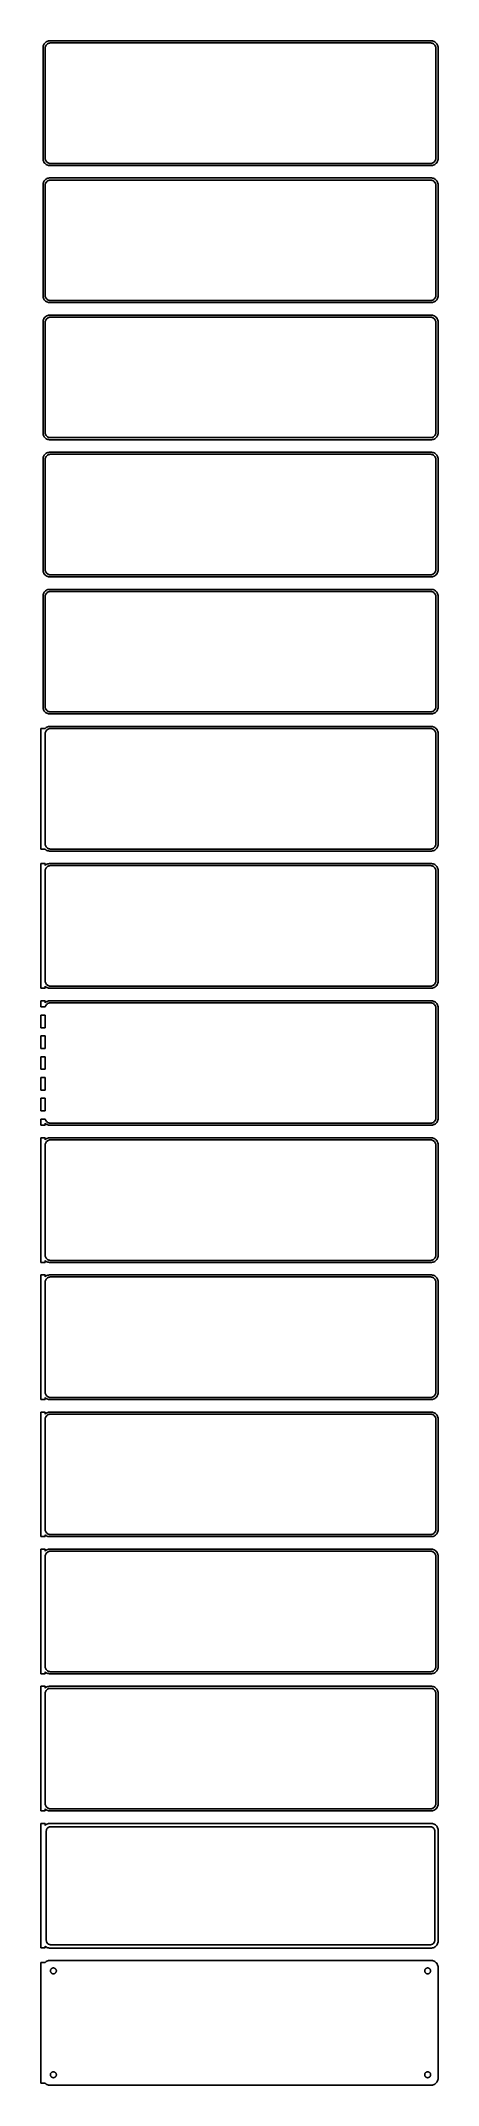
# Model space of a CAD drawing. Header units: metres. Extents: x -144 to 142, y 1440 to 2916.
import ezdxf

# ---------------------------------------------------------------- set-up
doc = ezdxf.new("R2010")
doc.units = ezdxf.units.M

msp = doc.modelspace()

# ---------------------------------------------------------------- linework, layer by layer
for p, q in [((-142.461, 2911.63), (-142.5, 2911)), ((-142.5, 2911), (-142.5, 2831)), ((-142.343, 2912.24), (-142.461, 2911.63)), ((-142.149, 2912.84), (-142.343, 2912.24)), ((-141.882, 2913.41), (-142.149, 2912.84)), ((-141.545, 2913.94), (-141.882, 2913.41)), ((-141.145, 2914.42), (-141.545, 2913.94)), ((-140.687, 2914.85), (-141.145, 2914.42)), ((-141, 2910.5), (-140.968, 2911)), ((-141, 2831.5), (-141, 2910.5)), ((-140.968, 2911), (-140.874, 2911.49)), ((-140.874, 2911.49), (-140.719, 2911.97)), ((-140.719, 2911.97), (-140.505, 2912.43)), ((-140.179, 2915.22), (-140.687, 2914.85)), ((-140.505, 2912.43), (-140.236, 2912.85)), ((-140.236, 2912.85), (-139.916, 2913.24)), ((-139.629, 2915.52), (-140.179, 2915.22)), ((-139.916, 2913.24), (-139.55, 2913.58)), ((-139.045, 2915.76), (-139.629, 2915.52)), ((-139.55, 2913.58), (-139.143, 2913.88)), ((-139.143, 2913.88), (-138.703, 2914.12)), ((-138.437, 2915.91), (-139.045, 2915.76)), ((-138.703, 2914.12), (-138.236, 2914.3)), ((-137.814, 2915.99), (-138.437, 2915.91)), ((-138.236, 2914.3), (-137.75, 2914.43)), ((137.814, 2915.99), (-137.814, 2915.99)), ((-137.75, 2914.43), (-137.251, 2914.49)), ((-137.251, 2914.49), (137.251, 2914.49)), ((137.251, 2914.49), (137.75, 2914.43)), ((137.75, 2914.43), (138.236, 2914.3)), ((138.437, 2915.91), (137.814, 2915.99)), ((138.236, 2914.3), (138.703, 2914.12)), ((139.045, 2915.76), (138.437, 2915.91)), ((138.703, 2914.12), (139.143, 2913.88)), ((139.629, 2915.52), (139.045, 2915.76)), ((139.143, 2913.88), (139.55, 2913.58)), ((139.55, 2913.58), (139.916, 2913.24)), ((140.179, 2915.22), (139.629, 2915.52)), ((139.916, 2913.24), (140.236, 2912.85)), ((140.687, 2914.85), (140.179, 2915.22)), ((140.236, 2912.85), (140.505, 2912.43)), ((140.505, 2912.43), (140.719, 2911.97)), ((141.145, 2914.42), (140.687, 2914.85)), ((140.719, 2911.97), (140.874, 2911.49)), ((140.874, 2911.49), (140.968, 2911)), ((140.968, 2911), (141, 2910.5)), ((141, 2910.5), (141, 2831.5)), ((141.545, 2913.94), (141.145, 2914.42)), ((141.882, 2913.41), (141.545, 2913.94)), ((142.149, 2912.84), (141.882, 2913.41)), ((142.343, 2912.24), (142.149, 2912.84)), ((142.461, 2911.63), (142.343, 2912.24)), ((142.5, 2911), (142.461, 2911.63)), ((142.5, 2831), (142.5, 2911)), ((-142.5, 2831), (-142.461, 2830.37)), ((-142.461, 2830.37), (-142.343, 2829.76)), ((-142.343, 2829.76), (-142.149, 2829.16)), ((-142.149, 2829.16), (-141.882, 2828.59)), ((-141.882, 2828.59), (-141.545, 2828.06)), ((-141.545, 2828.06), (-141.145, 2827.58)), ((-141.145, 2827.58), (-140.687, 2827.15)), ((-140.968, 2831), (-141, 2831.5)), ((-140.874, 2830.51), (-140.968, 2831)), ((-140.719, 2830.03), (-140.874, 2830.51)), ((-140.505, 2829.57), (-140.719, 2830.03)), ((-140.687, 2827.15), (-140.179, 2826.78)), ((-140.236, 2829.15), (-140.505, 2829.57)), ((-139.916, 2828.76), (-140.236, 2829.15)), ((-140.179, 2826.78), (-139.629, 2826.48)), ((-139.55, 2828.42), (-139.916, 2828.76)), ((-139.629, 2826.48), (-139.045, 2826.24)), ((-139.143, 2828.12), (-139.55, 2828.42)), ((-138.703, 2827.88), (-139.143, 2828.12)), ((-139.045, 2826.24), (-138.437, 2826.09)), ((-138.236, 2827.7), (-138.703, 2827.88)), ((-138.437, 2826.09), (-137.814, 2826.01)), ((-137.75, 2827.57), (-138.236, 2827.7)), ((-137.814, 2826.01), (137.814, 2826.01)), ((-137.251, 2827.51), (-137.75, 2827.57)), ((137.251, 2827.51), (-137.251, 2827.51)), ((137.75, 2827.57), (137.251, 2827.51)), ((138.236, 2827.7), (137.75, 2827.57)), ((137.814, 2826.01), (138.437, 2826.09)), ((138.703, 2827.88), (138.236, 2827.7)), ((138.437, 2826.09), (139.045, 2826.24)), ((139.143, 2828.12), (138.703, 2827.88)), ((139.045, 2826.24), (139.629, 2826.48)), ((139.55, 2828.42), (139.143, 2828.12)), ((139.916, 2828.76), (139.55, 2828.42)), ((139.629, 2826.48), (140.179, 2826.78)), ((140.236, 2829.15), (139.916, 2828.76)), ((140.179, 2826.78), (140.687, 2827.15)), ((140.505, 2829.57), (140.236, 2829.15)), ((140.719, 2830.03), (140.505, 2829.57)), ((140.687, 2827.15), (141.145, 2827.58)), ((140.874, 2830.51), (140.719, 2830.03)), ((140.968, 2831), (140.874, 2830.51)), ((141, 2831.5), (140.968, 2831)), ((141.145, 2827.58), (141.545, 2828.06)), ((141.545, 2828.06), (141.882, 2828.59)), ((141.882, 2828.59), (142.149, 2829.16)), ((142.149, 2829.16), (142.343, 2829.76)), ((142.343, 2829.76), (142.461, 2830.37)), ((142.461, 2830.37), (142.5, 2831)), ((-142.461, 2812.63), (-142.5, 2812)), ((-142.5, 2812), (-142.5, 2732)), ((-142.343, 2813.24), (-142.461, 2812.63)), ((-142.149, 2813.84), (-142.343, 2813.24)), ((-141.882, 2814.41), (-142.149, 2813.84)), ((-141.545, 2814.94), (-141.882, 2814.41)), ((-141.145, 2815.42), (-141.545, 2814.94)), ((-140.687, 2815.85), (-141.145, 2815.42)), ((-141, 2811.5), (-140.968, 2812)), ((-141, 2732.5), (-141, 2811.5)), ((-140.968, 2812), (-140.874, 2812.49)), ((-140.874, 2812.49), (-140.719, 2812.97)), ((-140.719, 2812.97), (-140.505, 2813.43)), ((-140.179, 2816.22), (-140.687, 2815.85)), ((-140.505, 2813.43), (-140.236, 2813.85)), ((-140.236, 2813.85), (-139.916, 2814.24)), ((-139.629, 2816.52), (-140.179, 2816.22)), ((-139.916, 2814.24), (-139.55, 2814.58)), ((-139.045, 2816.76), (-139.629, 2816.52)), ((-139.55, 2814.58), (-139.143, 2814.88)), ((-139.143, 2814.88), (-138.703, 2815.12)), ((-138.437, 2816.91), (-139.045, 2816.76)), ((-138.703, 2815.12), (-138.236, 2815.3)), ((-137.814, 2816.99), (-138.437, 2816.91)), ((-138.236, 2815.3), (-137.75, 2815.43)), ((137.814, 2816.99), (-137.814, 2816.99)), ((-137.75, 2815.43), (-137.251, 2815.49)), ((-137.251, 2815.49), (137.251, 2815.49)), ((137.251, 2815.49), (137.75, 2815.43)), ((137.75, 2815.43), (138.236, 2815.3)), ((138.437, 2816.91), (137.814, 2816.99)), ((138.236, 2815.3), (138.703, 2815.12)), ((139.045, 2816.76), (138.437, 2816.91)), ((138.703, 2815.12), (139.143, 2814.88)), ((139.629, 2816.52), (139.045, 2816.76)), ((139.143, 2814.88), (139.55, 2814.58)), ((139.55, 2814.58), (139.916, 2814.24)), ((140.179, 2816.22), (139.629, 2816.52)), ((139.916, 2814.24), (140.236, 2813.85)), ((140.687, 2815.85), (140.179, 2816.22)), ((140.236, 2813.85), (140.505, 2813.43)), ((140.505, 2813.43), (140.719, 2812.97)), ((141.145, 2815.42), (140.687, 2815.85)), ((140.719, 2812.97), (140.874, 2812.49)), ((140.874, 2812.49), (140.968, 2812)), ((140.968, 2812), (141, 2811.5)), ((141, 2811.5), (141, 2732.5)), ((141.545, 2814.94), (141.145, 2815.42)), ((141.882, 2814.41), (141.545, 2814.94)), ((142.149, 2813.84), (141.882, 2814.41)), ((142.343, 2813.24), (142.149, 2813.84)), ((142.461, 2812.63), (142.343, 2813.24)), ((142.5, 2812), (142.461, 2812.63)), ((142.5, 2732), (142.5, 2812)), ((-142.5, 2732), (-142.461, 2731.37)), ((-142.461, 2731.37), (-142.343, 2730.76)), ((-142.343, 2730.76), (-142.149, 2730.16)), ((-140.968, 2732), (-141, 2732.5)), ((-140.874, 2731.51), (-140.968, 2732)), ((-140.719, 2731.03), (-140.874, 2731.51)), ((-140.505, 2730.57), (-140.719, 2731.03)), ((-140.236, 2730.15), (-140.505, 2730.57)), ((140.505, 2730.57), (140.236, 2730.15)), ((140.719, 2731.03), (140.505, 2730.57)), ((140.874, 2731.51), (140.719, 2731.03)), ((140.968, 2732), (140.874, 2731.51)), ((141, 2732.5), (140.968, 2732)), ((142.149, 2730.16), (142.343, 2730.76)), ((142.343, 2730.76), (142.461, 2731.37)), ((142.461, 2731.37), (142.5, 2732)), ((-142.149, 2730.16), (-141.882, 2729.59)), ((-141.882, 2729.59), (-141.545, 2729.06)), ((-141.545, 2715.94), (-141.882, 2715.41)), ((-141.545, 2729.06), (-141.145, 2728.58)), ((-141.145, 2716.42), (-141.545, 2715.94)), ((-141.145, 2728.58), (-140.687, 2728.15)), ((-140.687, 2716.85), (-141.145, 2716.42)), ((-140.687, 2728.15), (-140.179, 2727.78)), ((-140.179, 2717.22), (-140.687, 2716.85)), ((-139.916, 2729.76), (-140.236, 2730.15)), ((-140.179, 2727.78), (-139.629, 2727.48)), ((-139.629, 2717.52), (-140.179, 2717.22)), ((-139.55, 2729.42), (-139.916, 2729.76)), ((-139.629, 2727.48), (-139.045, 2727.24)), ((-139.045, 2717.76), (-139.629, 2717.52)), ((-139.143, 2729.12), (-139.55, 2729.42)), ((-139.55, 2715.58), (-139.143, 2715.88)), ((-138.703, 2728.88), (-139.143, 2729.12)), ((-139.143, 2715.88), (-138.703, 2716.12)), ((-139.045, 2727.24), (-138.437, 2727.09)), ((-138.437, 2717.91), (-139.045, 2717.76)), ((-138.236, 2728.7), (-138.703, 2728.88)), ((-138.703, 2716.12), (-138.236, 2716.3)), ((-138.437, 2727.09), (-137.814, 2727.01)), ((-137.814, 2717.99), (-138.437, 2717.91)), ((-137.75, 2728.57), (-138.236, 2728.7)), ((-138.236, 2716.3), (-137.75, 2716.43)), ((-137.814, 2727.01), (137.814, 2727.01)), ((137.814, 2717.99), (-137.814, 2717.99)), ((-137.251, 2728.51), (-137.75, 2728.57)), ((-137.75, 2716.43), (-137.251, 2716.49)), ((137.251, 2728.51), (-137.251, 2728.51)), ((-137.251, 2716.49), (137.251, 2716.49)), ((137.75, 2728.57), (137.251, 2728.51)), ((137.251, 2716.49), (137.75, 2716.43)), ((138.236, 2728.7), (137.75, 2728.57)), ((137.75, 2716.43), (138.236, 2716.3)), ((137.814, 2727.01), (138.437, 2727.09)), ((138.437, 2717.91), (137.814, 2717.99)), ((138.703, 2728.88), (138.236, 2728.7)), ((138.236, 2716.3), (138.703, 2716.12)), ((138.437, 2727.09), (139.045, 2727.24)), ((139.045, 2717.76), (138.437, 2717.91)), ((139.143, 2729.12), (138.703, 2728.88)), ((138.703, 2716.12), (139.143, 2715.88)), ((139.045, 2727.24), (139.629, 2727.48)), ((139.629, 2717.52), (139.045, 2717.76)), ((139.55, 2729.42), (139.143, 2729.12)), ((139.143, 2715.88), (139.55, 2715.58)), ((139.916, 2729.76), (139.55, 2729.42)), ((139.629, 2727.48), (140.179, 2727.78)), ((140.179, 2717.22), (139.629, 2717.52)), ((140.236, 2730.15), (139.916, 2729.76)), ((140.179, 2727.78), (140.687, 2728.15)), ((140.687, 2716.85), (140.179, 2717.22)), ((140.687, 2728.15), (141.145, 2728.58)), ((141.145, 2716.42), (140.687, 2716.85)), ((141.145, 2728.58), (141.545, 2729.06)), ((141.545, 2715.94), (141.145, 2716.42)), ((141.545, 2729.06), (141.882, 2729.59)), ((141.882, 2715.41), (141.545, 2715.94)), ((141.882, 2729.59), (142.149, 2730.16)), ((-142.461, 2713.63), (-142.5, 2713)), ((-142.5, 2713), (-142.5, 2633)), ((-142.343, 2714.24), (-142.461, 2713.63)), ((-142.149, 2714.84), (-142.343, 2714.24)), ((-141.882, 2715.41), (-142.149, 2714.84)), ((-141, 2712.5), (-140.968, 2713)), ((-141, 2633.5), (-141, 2712.5)), ((-140.968, 2713), (-140.874, 2713.49)), ((-140.874, 2713.49), (-140.719, 2713.97)), ((-140.719, 2713.97), (-140.505, 2714.43)), ((-140.505, 2714.43), (-140.236, 2714.85)), ((-140.236, 2714.85), (-139.916, 2715.24)), ((-139.916, 2715.24), (-139.55, 2715.58)), ((139.55, 2715.58), (139.916, 2715.24)), ((139.916, 2715.24), (140.236, 2714.85)), ((140.236, 2714.85), (140.505, 2714.43)), ((140.505, 2714.43), (140.719, 2713.97)), ((140.719, 2713.97), (140.874, 2713.49)), ((140.874, 2713.49), (140.968, 2713)), ((140.968, 2713), (141, 2712.5)), ((141, 2712.5), (141, 2633.5)), ((142.149, 2714.84), (141.882, 2715.41)), ((142.343, 2714.24), (142.149, 2714.84)), ((142.461, 2713.63), (142.343, 2714.24)), ((142.5, 2713), (142.461, 2713.63)), ((142.5, 2633), (142.5, 2713)), ((-142.5, 2633), (-142.461, 2632.37)), ((-142.461, 2632.37), (-142.343, 2631.76)), ((-142.343, 2631.76), (-142.149, 2631.16)), ((-142.149, 2631.16), (-141.882, 2630.59)), ((-141.882, 2630.59), (-141.545, 2630.06)), ((-141.545, 2630.06), (-141.145, 2629.58)), ((-141.145, 2629.58), (-140.687, 2629.15)), ((-140.968, 2633), (-141, 2633.5)), ((-140.874, 2632.51), (-140.968, 2633)), ((-140.719, 2632.03), (-140.874, 2632.51)), ((-140.505, 2631.57), (-140.719, 2632.03)), ((-140.687, 2629.15), (-140.179, 2628.78)), ((-140.236, 2631.15), (-140.505, 2631.57)), ((-139.916, 2630.76), (-140.236, 2631.15)), ((-140.179, 2628.78), (-139.629, 2628.48)), ((-139.55, 2630.42), (-139.916, 2630.76)), ((-139.629, 2628.48), (-139.045, 2628.24)), ((-139.143, 2630.12), (-139.55, 2630.42)), ((-138.703, 2629.88), (-139.143, 2630.12)), ((-139.045, 2628.24), (-138.437, 2628.09)), ((-138.236, 2629.7), (-138.703, 2629.88)), ((-138.437, 2628.09), (-137.814, 2628.01)), ((-137.75, 2629.57), (-138.236, 2629.7)), ((-137.814, 2628.01), (137.814, 2628.01)), ((-137.251, 2629.51), (-137.75, 2629.57)), ((137.251, 2629.51), (-137.251, 2629.51)), ((137.75, 2629.57), (137.251, 2629.51)), ((138.236, 2629.7), (137.75, 2629.57)), ((137.814, 2628.01), (138.437, 2628.09)), ((138.703, 2629.88), (138.236, 2629.7)), ((138.437, 2628.09), (139.045, 2628.24)), ((139.143, 2630.12), (138.703, 2629.88)), ((139.045, 2628.24), (139.629, 2628.48)), ((139.55, 2630.42), (139.143, 2630.12)), ((139.916, 2630.76), (139.55, 2630.42)), ((139.629, 2628.48), (140.179, 2628.78)), ((140.236, 2631.15), (139.916, 2630.76)), ((140.179, 2628.78), (140.687, 2629.15)), ((140.505, 2631.57), (140.236, 2631.15)), ((140.719, 2632.03), (140.505, 2631.57)), ((140.687, 2629.15), (141.145, 2629.58)), ((140.874, 2632.51), (140.719, 2632.03)), ((140.968, 2633), (140.874, 2632.51)), ((141, 2633.5), (140.968, 2633)), ((141.145, 2629.58), (141.545, 2630.06)), ((141.545, 2630.06), (141.882, 2630.59)), ((141.882, 2630.59), (142.149, 2631.16)), ((142.149, 2631.16), (142.343, 2631.76)), ((142.343, 2631.76), (142.461, 2632.37)), ((142.461, 2632.37), (142.5, 2633)), ((-142.461, 2614.63), (-142.5, 2614)), ((-142.5, 2614), (-142.5, 2534)), ((-142.343, 2615.24), (-142.461, 2614.63)), ((-142.149, 2615.84), (-142.343, 2615.24)), ((-141.882, 2616.41), (-142.149, 2615.84)), ((-141.545, 2616.94), (-141.882, 2616.41)), ((-141.145, 2617.42), (-141.545, 2616.94)), ((-140.687, 2617.85), (-141.145, 2617.42)), ((-141, 2613.5), (-140.968, 2614)), ((-141, 2534.5), (-141, 2613.5)), ((-140.968, 2614), (-140.874, 2614.49)), ((-140.874, 2614.49), (-140.719, 2614.97)), ((-140.719, 2614.97), (-140.505, 2615.43)), ((-140.179, 2618.22), (-140.687, 2617.85)), ((-140.505, 2615.43), (-140.236, 2615.85)), ((-140.236, 2615.85), (-139.916, 2616.24)), ((-139.629, 2618.52), (-140.179, 2618.22)), ((-139.916, 2616.24), (-139.55, 2616.58)), ((-139.045, 2618.76), (-139.629, 2618.52)), ((-139.55, 2616.58), (-139.143, 2616.88)), ((-139.143, 2616.88), (-138.703, 2617.12)), ((-138.437, 2618.91), (-139.045, 2618.76)), ((-138.703, 2617.12), (-138.236, 2617.3)), ((-137.814, 2618.99), (-138.437, 2618.91)), ((-138.236, 2617.3), (-137.75, 2617.43)), ((137.814, 2618.99), (-137.814, 2618.99)), ((-137.75, 2617.43), (-137.251, 2617.49)), ((-137.251, 2617.49), (137.251, 2617.49)), ((137.251, 2617.49), (137.75, 2617.43)), ((137.75, 2617.43), (138.236, 2617.3)), ((138.437, 2618.91), (137.814, 2618.99)), ((138.236, 2617.3), (138.703, 2617.12)), ((139.045, 2618.76), (138.437, 2618.91)), ((138.703, 2617.12), (139.143, 2616.88)), ((139.629, 2618.52), (139.045, 2618.76)), ((139.143, 2616.88), (139.55, 2616.58)), ((139.55, 2616.58), (139.916, 2616.24)), ((140.179, 2618.22), (139.629, 2618.52)), ((139.916, 2616.24), (140.236, 2615.85)), ((140.687, 2617.85), (140.179, 2618.22)), ((140.236, 2615.85), (140.505, 2615.43)), ((140.505, 2615.43), (140.719, 2614.97)), ((141.145, 2617.42), (140.687, 2617.85)), ((140.719, 2614.97), (140.874, 2614.49)), ((140.874, 2614.49), (140.968, 2614)), ((140.968, 2614), (141, 2613.5)), ((141, 2613.5), (141, 2534.5)), ((141.545, 2616.94), (141.145, 2617.42)), ((141.882, 2616.41), (141.545, 2616.94)), ((142.149, 2615.84), (141.882, 2616.41)), ((142.343, 2615.24), (142.149, 2615.84)), ((142.461, 2614.63), (142.343, 2615.24)), ((142.5, 2614), (142.461, 2614.63)), ((142.5, 2534), (142.5, 2614)), ((-142.5, 2534), (-142.461, 2533.37)), ((-142.461, 2533.37), (-142.343, 2532.76)), ((-142.343, 2532.76), (-142.149, 2532.16)), ((-142.149, 2532.16), (-141.882, 2531.59)), ((-141.882, 2531.59), (-141.545, 2531.06)), ((-141.545, 2531.06), (-141.145, 2530.58)), ((-141.145, 2530.58), (-140.687, 2530.15)), ((-140.968, 2534), (-141, 2534.5)), ((-140.874, 2533.51), (-140.968, 2534)), ((-140.719, 2533.03), (-140.874, 2533.51)), ((-140.505, 2532.57), (-140.719, 2533.03)), ((-140.687, 2530.15), (-140.179, 2529.78)), ((-140.236, 2532.15), (-140.505, 2532.57)), ((-139.916, 2531.76), (-140.236, 2532.15)), ((-140.179, 2529.78), (-139.629, 2529.48)), ((-139.55, 2531.42), (-139.916, 2531.76)), ((-139.629, 2529.48), (-139.045, 2529.24)), ((-139.143, 2531.12), (-139.55, 2531.42)), ((-138.703, 2530.88), (-139.143, 2531.12)), ((-139.045, 2529.24), (-138.437, 2529.09)), ((-138.236, 2530.7), (-138.703, 2530.88)), ((-138.437, 2529.09), (-137.814, 2529.01)), ((-137.75, 2530.57), (-138.236, 2530.7)), ((-137.814, 2529.01), (137.814, 2529.01)), ((-137.251, 2530.51), (-137.75, 2530.57)), ((137.251, 2530.51), (-137.251, 2530.51)), ((137.75, 2530.57), (137.251, 2530.51)), ((138.236, 2530.7), (137.75, 2530.57)), ((137.814, 2529.01), (138.437, 2529.09)), ((138.703, 2530.88), (138.236, 2530.7)), ((138.437, 2529.09), (139.045, 2529.24)), ((139.143, 2531.12), (138.703, 2530.88)), ((139.045, 2529.24), (139.629, 2529.48)), ((139.55, 2531.42), (139.143, 2531.12)), ((139.916, 2531.76), (139.55, 2531.42)), ((139.629, 2529.48), (140.179, 2529.78)), ((140.236, 2532.15), (139.916, 2531.76)), ((140.179, 2529.78), (140.687, 2530.15)), ((140.505, 2532.57), (140.236, 2532.15)), ((140.719, 2533.03), (140.505, 2532.57)), ((140.687, 2530.15), (141.145, 2530.58)), ((140.874, 2533.51), (140.719, 2533.03)), ((140.968, 2534), (140.874, 2533.51)), ((141, 2534.5), (140.968, 2534)), ((141.145, 2530.58), (141.545, 2531.06)), ((141.545, 2531.06), (141.882, 2531.59)), ((141.882, 2531.59), (142.149, 2532.16)), ((142.149, 2532.16), (142.343, 2532.76)), ((142.343, 2532.76), (142.461, 2533.37)), ((142.461, 2533.37), (142.5, 2534)), ((-142.461, 2515.63), (-142.5, 2515)), ((-142.5, 2515), (-142.5, 2435)), ((-142.343, 2516.24), (-142.461, 2515.63)), ((-142.149, 2516.84), (-142.343, 2516.24)), ((-141.882, 2517.41), (-142.149, 2516.84)), ((-141.545, 2517.94), (-141.882, 2517.41)), ((-141.145, 2518.42), (-141.545, 2517.94)), ((-140.687, 2518.85), (-141.145, 2518.42)), ((-141, 2514.5), (-140.968, 2515)), ((-141, 2435.5), (-141, 2514.5)), ((-140.968, 2515), (-140.874, 2515.49)), ((-140.874, 2515.49), (-140.719, 2515.97)), ((-140.719, 2515.97), (-140.505, 2516.43)), ((-140.179, 2519.22), (-140.687, 2518.85)), ((-140.505, 2516.43), (-140.236, 2516.85)), ((-140.236, 2516.85), (-139.916, 2517.24)), ((-139.629, 2519.52), (-140.179, 2519.22)), ((-139.916, 2517.24), (-139.55, 2517.58)), ((-139.045, 2519.76), (-139.629, 2519.52)), ((-139.55, 2517.58), (-139.143, 2517.88)), ((-139.143, 2517.88), (-138.703, 2518.12)), ((-138.437, 2519.91), (-139.045, 2519.76)), ((-138.703, 2518.12), (-138.236, 2518.3)), ((-137.814, 2519.99), (-138.437, 2519.91)), ((-138.236, 2518.3), (-137.75, 2518.43)), ((137.814, 2519.99), (-137.814, 2519.99)), ((-137.75, 2518.43), (-137.251, 2518.49)), ((-137.251, 2518.49), (137.251, 2518.49)), ((137.251, 2518.49), (137.75, 2518.43)), ((137.75, 2518.43), (138.236, 2518.3)), ((138.437, 2519.91), (137.814, 2519.99)), ((138.236, 2518.3), (138.703, 2518.12)), ((139.045, 2519.76), (138.437, 2519.91)), ((138.703, 2518.12), (139.143, 2517.88)), ((139.629, 2519.52), (139.045, 2519.76)), ((139.143, 2517.88), (139.55, 2517.58)), ((139.55, 2517.58), (139.916, 2517.24)), ((140.179, 2519.22), (139.629, 2519.52)), ((139.916, 2517.24), (140.236, 2516.85)), ((140.687, 2518.85), (140.179, 2519.22)), ((140.236, 2516.85), (140.505, 2516.43)), ((140.505, 2516.43), (140.719, 2515.97)), ((141.145, 2518.42), (140.687, 2518.85)), ((140.719, 2515.97), (140.874, 2515.49)), ((140.874, 2515.49), (140.968, 2515)), ((140.968, 2515), (141, 2514.5)), ((141, 2514.5), (141, 2435.5)), ((141.545, 2517.94), (141.145, 2518.42)), ((141.882, 2517.41), (141.545, 2517.94)), ((142.149, 2516.84), (141.882, 2517.41)), ((142.343, 2516.24), (142.149, 2516.84)), ((142.461, 2515.63), (142.343, 2516.24)), ((142.5, 2515), (142.461, 2515.63)), ((142.5, 2435), (142.5, 2515)), ((-140.968, 2435), (-141, 2435.5)), ((141, 2435.5), (140.968, 2435)), ((-142.5, 2435), (-142.461, 2434.37)), ((-142.461, 2434.37), (-142.343, 2433.76)), ((-142.343, 2433.76), (-142.149, 2433.16)), ((-142.149, 2433.16), (-141.882, 2432.59)), ((-141.882, 2432.59), (-141.545, 2432.06)), ((-141.545, 2432.06), (-141.145, 2431.58)), ((-141.145, 2431.58), (-140.687, 2431.15)), ((-140.874, 2434.51), (-140.968, 2435)), ((-140.719, 2434.03), (-140.874, 2434.51)), ((-140.505, 2433.57), (-140.719, 2434.03)), ((-140.687, 2431.15), (-140.179, 2430.78)), ((-140.236, 2433.15), (-140.505, 2433.57)), ((-139.916, 2432.76), (-140.236, 2433.15)), ((-140.179, 2430.78), (-139.629, 2430.48)), ((-139.55, 2432.42), (-139.916, 2432.76)), ((-139.629, 2430.48), (-139.045, 2430.24)), ((-139.045, 2420.76), (-139.629, 2420.52)), ((-139.143, 2432.12), (-139.55, 2432.42)), ((-138.703, 2431.88), (-139.143, 2432.12)), ((-139.045, 2430.24), (-138.437, 2430.09)), ((-138.437, 2420.91), (-139.045, 2420.76)), ((-138.236, 2431.7), (-138.703, 2431.88)), ((-138.437, 2430.09), (-137.814, 2430.01)), ((-137.814, 2420.99), (-138.437, 2420.91)), ((-137.75, 2431.57), (-138.236, 2431.7)), ((-137.814, 2430.01), (137.814, 2430.01)), ((137.814, 2420.99), (-137.814, 2420.99)), ((-137.251, 2431.51), (-137.75, 2431.57)), ((137.251, 2431.51), (-137.251, 2431.51)), ((137.75, 2431.57), (137.251, 2431.51)), ((138.236, 2431.7), (137.75, 2431.57)), ((137.814, 2430.01), (138.437, 2430.09)), ((138.437, 2420.91), (137.814, 2420.99)), ((138.703, 2431.88), (138.236, 2431.7)), ((138.437, 2430.09), (139.045, 2430.24)), ((139.045, 2420.76), (138.437, 2420.91)), ((139.143, 2432.12), (138.703, 2431.88)), ((139.045, 2430.24), (139.629, 2430.48)), ((139.629, 2420.52), (139.045, 2420.76)), ((139.55, 2432.42), (139.143, 2432.12)), ((139.916, 2432.76), (139.55, 2432.42)), ((139.629, 2430.48), (140.179, 2430.78)), ((140.236, 2433.15), (139.916, 2432.76)), ((140.179, 2430.78), (140.687, 2431.15)), ((140.505, 2433.57), (140.236, 2433.15)), ((140.719, 2434.03), (140.505, 2433.57)), ((140.687, 2431.15), (141.145, 2431.58)), ((140.874, 2434.51), (140.719, 2434.03)), ((140.968, 2435), (140.874, 2434.51)), ((141.145, 2431.58), (141.545, 2432.06)), ((141.545, 2432.06), (141.882, 2432.59)), ((141.882, 2432.59), (142.149, 2433.16)), ((142.149, 2433.16), (142.343, 2433.76)), ((142.343, 2433.76), (142.461, 2434.37)), ((142.461, 2434.37), (142.5, 2435)), ((-141, 2419.56), (-144, 2419.56)), ((-144, 2419.56), (-144, 2332.44)), ((-140.687, 2419.85), (-141, 2419.56)), ((-141, 2415.5), (-140.968, 2416)), ((-141, 2336.5), (-141, 2415.5)), ((-140.968, 2416), (-140.874, 2416.49)), ((-140.874, 2416.49), (-140.719, 2416.97)), ((-140.719, 2416.97), (-140.505, 2417.43)), ((-140.179, 2420.22), (-140.687, 2419.85)), ((-140.505, 2417.43), (-140.236, 2417.85)), ((-140.236, 2417.85), (-139.916, 2418.24)), ((-139.629, 2420.52), (-140.179, 2420.22)), ((-139.916, 2418.24), (-139.55, 2418.58)), ((-139.55, 2418.58), (-139.143, 2418.88)), ((-139.143, 2418.88), (-138.703, 2419.12)), ((-138.703, 2419.12), (-138.236, 2419.3)), ((-138.236, 2419.3), (-137.75, 2419.43)), ((-137.75, 2419.43), (-137.251, 2419.49)), ((-137.251, 2419.49), (137.251, 2419.49)), ((137.251, 2419.49), (137.75, 2419.43)), ((137.75, 2419.43), (138.236, 2419.3)), ((138.236, 2419.3), (138.703, 2419.12)), ((138.703, 2419.12), (139.143, 2418.88)), ((139.143, 2418.88), (139.55, 2418.58)), ((139.55, 2418.58), (139.916, 2418.24)), ((140.179, 2420.22), (139.629, 2420.52)), ((139.916, 2418.24), (140.236, 2417.85)), ((140.687, 2419.85), (140.179, 2420.22)), ((140.236, 2417.85), (140.505, 2417.43)), ((140.505, 2417.43), (140.719, 2416.97)), ((141.145, 2419.42), (140.687, 2419.85)), ((140.719, 2416.97), (140.874, 2416.49)), ((140.874, 2416.49), (140.968, 2416)), ((140.968, 2416), (141, 2415.5)), ((141, 2415.5), (141, 2336.5)), ((141.545, 2418.94), (141.145, 2419.42)), ((141.882, 2418.41), (141.545, 2418.94)), ((142.149, 2417.84), (141.882, 2418.41)), ((142.343, 2417.24), (142.149, 2417.84)), ((142.461, 2416.63), (142.343, 2417.24)), ((142.5, 2416), (142.461, 2416.63)), ((142.5, 2336), (142.5, 2416)), ((-144, 2332.44), (-141, 2332.44)), ((-140.968, 2336), (-141, 2336.5)), ((-141, 2332.44), (-140.687, 2332.15)), ((-140.874, 2335.51), (-140.968, 2336)), ((-140.719, 2335.03), (-140.874, 2335.51)), ((-140.505, 2334.57), (-140.719, 2335.03)), ((-140.687, 2332.15), (-140.179, 2331.78)), ((-140.236, 2334.15), (-140.505, 2334.57)), ((-139.916, 2333.76), (-140.236, 2334.15)), ((-139.55, 2333.42), (-139.916, 2333.76)), ((-139.143, 2333.12), (-139.55, 2333.42)), ((-138.703, 2332.88), (-139.143, 2333.12)), ((-138.236, 2332.7), (-138.703, 2332.88)), ((-137.75, 2332.57), (-138.236, 2332.7)), ((-137.251, 2332.51), (-137.75, 2332.57)), ((137.251, 2332.51), (-137.251, 2332.51)), ((137.75, 2332.57), (137.251, 2332.51)), ((138.236, 2332.7), (137.75, 2332.57)), ((138.703, 2332.88), (138.236, 2332.7)), ((139.143, 2333.12), (138.703, 2332.88)), ((139.55, 2333.42), (139.143, 2333.12)), ((139.916, 2333.76), (139.55, 2333.42)), ((140.236, 2334.15), (139.916, 2333.76)), ((140.179, 2331.78), (140.687, 2332.15)), ((140.505, 2334.57), (140.236, 2334.15)), ((140.719, 2335.03), (140.505, 2334.57)), ((140.687, 2332.15), (141.145, 2332.58)), ((140.874, 2335.51), (140.719, 2335.03)), ((140.968, 2336), (140.874, 2335.51)), ((141, 2336.5), (140.968, 2336)), ((141.145, 2332.58), (141.545, 2333.06)), ((141.545, 2333.06), (141.882, 2333.59)), ((141.882, 2333.59), (142.149, 2334.16)), ((142.149, 2334.16), (142.343, 2334.76)), ((142.343, 2334.76), (142.461, 2335.37)), ((142.461, 2335.37), (142.5, 2336)), ((-141, 2321.97), (-144, 2321.97)), ((-144, 2321.97), (-144, 2232.03)), ((-141, 2320.56), (-141, 2321.97)), ((-140.687, 2320.85), (-141, 2320.56)), ((-140.968, 2317), (-140.874, 2317.49)), ((-140.874, 2317.49), (-140.719, 2317.97)), ((-140.719, 2317.97), (-140.505, 2318.43)), ((-140.179, 2321.22), (-140.687, 2320.85)), ((-140.505, 2318.43), (-140.236, 2318.85)), ((-140.236, 2318.85), (-139.916, 2319.24)), ((-140.179, 2331.78), (-139.629, 2331.48)), ((-139.629, 2321.52), (-140.179, 2321.22)), ((-139.916, 2319.24), (-139.55, 2319.58)), ((-139.629, 2331.48), (-139.045, 2331.24)), ((-139.045, 2321.76), (-139.629, 2321.52)), ((-139.55, 2319.58), (-139.143, 2319.88)), ((-139.143, 2319.88), (-138.703, 2320.12)), ((-139.045, 2331.24), (-138.437, 2331.09)), ((-138.437, 2321.91), (-139.045, 2321.76)), ((-138.703, 2320.12), (-138.236, 2320.3)), ((-138.437, 2331.09), (-137.814, 2331.01)), ((-137.814, 2321.99), (-138.437, 2321.91)), ((-138.236, 2320.3), (-137.75, 2320.43)), ((-137.814, 2331.01), (137.814, 2331.01)), ((137.814, 2321.99), (-137.814, 2321.99)), ((-137.75, 2320.43), (-137.251, 2320.49)), ((-137.251, 2320.49), (137.251, 2320.49)), ((137.251, 2320.49), (137.75, 2320.43)), ((137.75, 2320.43), (138.236, 2320.3)), ((137.814, 2331.01), (138.437, 2331.09)), ((138.437, 2321.91), (137.814, 2321.99)), ((138.236, 2320.3), (138.703, 2320.12)), ((138.437, 2331.09), (139.045, 2331.24)), ((139.045, 2321.76), (138.437, 2321.91)), ((138.703, 2320.12), (139.143, 2319.88)), ((139.045, 2331.24), (139.629, 2331.48)), ((139.629, 2321.52), (139.045, 2321.76)), ((139.143, 2319.88), (139.55, 2319.58)), ((139.55, 2319.58), (139.916, 2319.24)), ((139.629, 2331.48), (140.179, 2331.78)), ((140.179, 2321.22), (139.629, 2321.52)), ((139.916, 2319.24), (140.236, 2318.85)), ((140.687, 2320.85), (140.179, 2321.22)), ((140.236, 2318.85), (140.505, 2318.43)), ((140.505, 2318.43), (140.719, 2317.97)), ((141.145, 2320.42), (140.687, 2320.85)), ((140.719, 2317.97), (140.874, 2317.49)), ((140.874, 2317.49), (140.968, 2317)), ((141.545, 2319.94), (141.145, 2320.42)), ((141.882, 2319.41), (141.545, 2319.94)), ((142.149, 2318.84), (141.882, 2319.41)), ((142.343, 2318.24), (142.149, 2318.84)), ((142.461, 2317.63), (142.343, 2318.24)), ((142.5, 2317), (142.461, 2317.63)), ((-141, 2316.5), (-140.968, 2317)), ((-141, 2237.5), (-141, 2316.5)), ((140.968, 2317), (141, 2316.5)), ((141, 2316.5), (141, 2237.5)), ((142.5, 2237), (142.5, 2317)), ((-144, 2232.03), (-141, 2232.03)), ((-140.968, 2237), (-141, 2237.5)), ((-141, 2232.03), (-141, 2233.44)), ((-141, 2233.44), (-140.687, 2233.15)), ((-140.874, 2236.51), (-140.968, 2237)), ((-140.719, 2236.03), (-140.874, 2236.51)), ((-140.505, 2235.57), (-140.719, 2236.03)), ((-140.687, 2233.15), (-140.179, 2232.78)), ((-140.236, 2235.15), (-140.505, 2235.57)), ((-139.916, 2234.76), (-140.236, 2235.15)), ((-140.179, 2232.78), (-139.629, 2232.48)), ((-139.55, 2234.42), (-139.916, 2234.76)), ((-139.629, 2232.48), (-139.045, 2232.24)), ((-139.143, 2234.12), (-139.55, 2234.42)), ((-138.703, 2233.88), (-139.143, 2234.12)), ((-139.045, 2232.24), (-138.437, 2232.09)), ((-138.236, 2233.7), (-138.703, 2233.88)), ((-138.437, 2232.09), (-137.814, 2232.01)), ((-137.75, 2233.57), (-138.236, 2233.7)), ((-137.814, 2232.01), (137.814, 2232.01)), ((-137.251, 2233.51), (-137.75, 2233.57)), ((137.251, 2233.51), (-137.251, 2233.51)), ((137.75, 2233.57), (137.251, 2233.51)), ((138.236, 2233.7), (137.75, 2233.57)), ((137.814, 2232.01), (138.437, 2232.09)), ((138.703, 2233.88), (138.236, 2233.7)), ((138.437, 2232.09), (139.045, 2232.24)), ((139.143, 2234.12), (138.703, 2233.88)), ((139.045, 2232.24), (139.629, 2232.48)), ((139.55, 2234.42), (139.143, 2234.12)), ((139.916, 2234.76), (139.55, 2234.42)), ((139.629, 2232.48), (140.179, 2232.78)), ((140.236, 2235.15), (139.916, 2234.76)), ((140.179, 2232.78), (140.687, 2233.15)), ((140.505, 2235.57), (140.236, 2235.15)), ((140.719, 2236.03), (140.505, 2235.57)), ((140.687, 2233.15), (141.145, 2233.58)), ((140.874, 2236.51), (140.719, 2236.03)), ((140.968, 2237), (140.874, 2236.51)), ((141, 2237.5), (140.968, 2237)), ((141.145, 2233.58), (141.545, 2234.06)), ((141.545, 2234.06), (141.882, 2234.59)), ((141.882, 2234.59), (142.149, 2235.16)), ((142.149, 2235.16), (142.343, 2235.76)), ((142.343, 2235.76), (142.461, 2236.37)), ((142.461, 2236.37), (142.5, 2237)), ((-141, 2222.99), (-144, 2222.99)), ((-144, 2222.99), (-144, 2218.49)), ((-144, 2218.49), (-140.874, 2218.49)), ((-141, 2221.56), (-141, 2222.99)), ((-140.687, 2221.85), (-141, 2221.56)), ((-140.874, 2218.49), (-140.719, 2218.97)), ((-140.874, 2218.49), (-140.874, 2218.49)), ((-140.719, 2218.97), (-140.505, 2219.43)), ((-140.179, 2222.22), (-140.687, 2221.85)), ((-140.505, 2219.43), (-140.236, 2219.85)), ((-140.236, 2219.85), (-139.916, 2220.24)), ((-139.629, 2222.52), (-140.179, 2222.22)), ((-139.916, 2220.24), (-139.55, 2220.58)), ((-139.045, 2222.76), (-139.629, 2222.52)), ((-139.55, 2220.58), (-139.143, 2220.88)), ((-139.143, 2220.88), (-138.703, 2221.12)), ((-138.437, 2222.91), (-139.045, 2222.76)), ((-138.703, 2221.12), (-138.236, 2221.3)), ((-137.814, 2222.99), (-138.437, 2222.91)), ((-138.236, 2221.3), (-137.75, 2221.43)), ((137.814, 2222.99), (-137.814, 2222.99)), ((-137.75, 2221.43), (-137.251, 2221.49)), ((-137.251, 2221.49), (137.251, 2221.49)), ((137.251, 2221.49), (137.75, 2221.43)), ((137.75, 2221.43), (138.236, 2221.3)), ((138.437, 2222.91), (137.814, 2222.99)), ((138.236, 2221.3), (138.703, 2221.12)), ((139.045, 2222.76), (138.437, 2222.91)), ((138.703, 2221.12), (139.143, 2220.88)), ((139.629, 2222.52), (139.045, 2222.76)), ((139.143, 2220.88), (139.55, 2220.58)), ((139.55, 2220.58), (139.916, 2220.24)), ((140.179, 2222.22), (139.629, 2222.52)), ((139.916, 2220.24), (140.236, 2219.85)), ((140.687, 2221.85), (140.179, 2222.22)), ((140.236, 2219.85), (140.505, 2219.43)), ((140.505, 2219.43), (140.719, 2218.97)), ((141.145, 2221.42), (140.687, 2221.85)), ((140.719, 2218.97), (140.874, 2218.49)), ((140.874, 2218.49), (140.968, 2218)), ((140.968, 2218), (141, 2217.5)), ((141, 2217.5), (141, 2138.5)), ((141.545, 2220.94), (141.145, 2221.42)), ((141.882, 2220.41), (141.545, 2220.94)), ((142.149, 2219.84), (141.882, 2220.41)), ((142.343, 2219.24), (142.149, 2219.84)), ((142.461, 2218.63), (142.343, 2219.24)), ((142.5, 2218), (142.461, 2218.63)), ((142.5, 2138), (142.5, 2218)), ((-141, 2212.51), (-144, 2212.51)), ((-144, 2212.51), (-144, 2203.49)), ((-144, 2203.49), (-141, 2203.49)), ((-141, 2203.49), (-141, 2212.51)), ((-141, 2197.51), (-144, 2197.51)), ((-144, 2197.51), (-144, 2188.49)), ((-144, 2188.49), (-141, 2188.49)), ((-141, 2188.49), (-141, 2197.51)), ((-141, 2182.51), (-144, 2182.51)), ((-144, 2182.51), (-144, 2173.49)), ((-144, 2173.49), (-141, 2173.49)), ((-141, 2173.49), (-141, 2182.51)), ((-141, 2167.51), (-144, 2167.51)), ((-144, 2167.51), (-144, 2158.49)), ((-144, 2158.49), (-141, 2158.49)), ((-141, 2158.49), (-141, 2167.51)), ((-141, 2152.51), (-144, 2152.51)), ((-144, 2152.51), (-144, 2143.49)), ((-144, 2143.49), (-141, 2143.49)), ((-141, 2143.49), (-141, 2152.51)), ((-140.874, 2137.51), (-144, 2137.51)), ((-144, 2137.51), (-144, 2133.01)), ((-144, 2133.01), (-141, 2133.01)), ((-141, 2134.44), (-140.687, 2134.15)), ((-141, 2133.01), (-141, 2134.44)), ((-140.719, 2137.03), (-140.874, 2137.51)), ((-140.874, 2137.51), (-140.874, 2137.51)), ((-140.505, 2136.57), (-140.719, 2137.03)), ((-140.687, 2134.15), (-140.179, 2133.78)), ((-140.236, 2136.15), (-140.505, 2136.57)), ((-139.916, 2135.76), (-140.236, 2136.15)), ((-140.179, 2133.78), (-139.629, 2133.48)), ((-139.55, 2135.42), (-139.916, 2135.76)), ((-139.629, 2133.48), (-139.045, 2133.24)), ((-139.143, 2135.12), (-139.55, 2135.42)), ((-138.703, 2134.88), (-139.143, 2135.12)), ((-139.045, 2133.24), (-138.437, 2133.09)), ((-138.236, 2134.7), (-138.703, 2134.88)), ((-138.437, 2133.09), (-137.814, 2133.01)), ((-137.75, 2134.57), (-138.236, 2134.7)), ((-137.814, 2133.01), (137.814, 2133.01)), ((-137.251, 2134.51), (-137.75, 2134.57)), ((137.251, 2134.51), (-137.251, 2134.51)), ((137.75, 2134.57), (137.251, 2134.51)), ((138.236, 2134.7), (137.75, 2134.57)), ((137.814, 2133.01), (138.437, 2133.09)), ((138.703, 2134.88), (138.236, 2134.7)), ((138.437, 2133.09), (139.045, 2133.24)), ((139.143, 2135.12), (138.703, 2134.88)), ((139.045, 2133.24), (139.629, 2133.48)), ((139.55, 2135.42), (139.143, 2135.12)), ((139.916, 2135.76), (139.55, 2135.42)), ((139.629, 2133.48), (140.179, 2133.78)), ((140.236, 2136.15), (139.916, 2135.76)), ((140.179, 2133.78), (140.687, 2134.15)), ((140.505, 2136.57), (140.236, 2136.15)), ((140.719, 2137.03), (140.505, 2136.57)), ((140.687, 2134.15), (141.145, 2134.58)), ((140.874, 2137.51), (140.719, 2137.03)), ((140.968, 2138), (140.874, 2137.51)), ((141, 2138.5), (140.968, 2138)), ((141.145, 2134.58), (141.545, 2135.06)), ((141.545, 2135.06), (141.882, 2135.59)), ((141.882, 2135.59), (142.149, 2136.16)), ((142.149, 2136.16), (142.343, 2136.76)), ((142.343, 2136.76), (142.461, 2137.37)), ((142.461, 2137.37), (142.5, 2138)), ((-141, 2123.99), (-144, 2123.99)), ((-144, 2123.99), (-144, 2034.01)), ((-141, 2122.56), (-141, 2123.99)), ((-140.687, 2122.85), (-141, 2122.56)), ((-141, 2118.5), (-140.968, 2119)), ((-141, 2039.5), (-141, 2118.5)), ((-140.968, 2119), (-140.874, 2119.49)), ((-140.874, 2119.49), (-140.719, 2119.97)), ((-140.719, 2119.97), (-140.505, 2120.43)), ((-140.179, 2123.22), (-140.687, 2122.85)), ((-140.505, 2120.43), (-140.236, 2120.85)), ((-140.236, 2120.85), (-139.916, 2121.24)), ((-139.629, 2123.52), (-140.179, 2123.22)), ((-139.916, 2121.24), (-139.55, 2121.58)), ((-139.045, 2123.76), (-139.629, 2123.52)), ((-139.55, 2121.58), (-139.143, 2121.88)), ((-139.143, 2121.88), (-138.703, 2122.12)), ((-138.437, 2123.91), (-139.045, 2123.76)), ((-138.703, 2122.12), (-138.236, 2122.3)), ((-137.814, 2123.99), (-138.437, 2123.91)), ((-138.236, 2122.3), (-137.75, 2122.43)), ((137.814, 2123.99), (-137.814, 2123.99)), ((-137.75, 2122.43), (-137.251, 2122.49)), ((-137.251, 2122.49), (137.251, 2122.49)), ((137.251, 2122.49), (137.75, 2122.43)), ((137.75, 2122.43), (138.236, 2122.3)), ((138.437, 2123.91), (137.814, 2123.99)), ((138.236, 2122.3), (138.703, 2122.12)), ((139.045, 2123.76), (138.437, 2123.91)), ((138.703, 2122.12), (139.143, 2121.88)), ((139.629, 2123.52), (139.045, 2123.76)), ((139.143, 2121.88), (139.55, 2121.58)), ((139.55, 2121.58), (139.916, 2121.24)), ((140.179, 2123.22), (139.629, 2123.52)), ((139.916, 2121.24), (140.236, 2120.85)), ((140.687, 2122.85), (140.179, 2123.22)), ((140.236, 2120.85), (140.505, 2120.43)), ((140.505, 2120.43), (140.719, 2119.97)), ((141.145, 2122.42), (140.687, 2122.85)), ((140.719, 2119.97), (140.874, 2119.49)), ((140.874, 2119.49), (140.968, 2119)), ((140.968, 2119), (141, 2118.5)), ((141, 2118.5), (141, 2039.5)), ((141.545, 2121.94), (141.145, 2122.42)), ((141.882, 2121.41), (141.545, 2121.94)), ((142.149, 2120.84), (141.882, 2121.41)), ((142.343, 2120.24), (142.149, 2120.84)), ((142.461, 2119.63), (142.343, 2120.24)), ((142.5, 2119), (142.461, 2119.63)), ((142.5, 2039), (142.5, 2119)), ((-140.968, 2039), (-141, 2039.5)), ((-140.874, 2038.51), (-140.968, 2039)), ((-140.719, 2038.03), (-140.874, 2038.51)), ((-140.505, 2037.57), (-140.719, 2038.03)), ((-140.236, 2037.15), (-140.505, 2037.57)), ((-139.916, 2036.76), (-140.236, 2037.15)), ((140.236, 2037.15), (139.916, 2036.76)), ((140.505, 2037.57), (140.236, 2037.15)), ((140.719, 2038.03), (140.505, 2037.57)), ((140.874, 2038.51), (140.719, 2038.03)), ((140.968, 2039), (140.874, 2038.51)), ((141, 2039.5), (140.968, 2039)), ((141.882, 2036.59), (142.149, 2037.16)), ((142.149, 2037.16), (142.343, 2037.76)), ((142.343, 2037.76), (142.461, 2038.37)), ((142.461, 2038.37), (142.5, 2039)), ((-144, 2034.01), (-141, 2034.01)), ((-141, 2024.99), (-144, 2024.99)), ((-144, 2024.99), (-144, 1935.01)), ((-141, 2035.44), (-140.687, 2035.15)), ((-141, 2034.01), (-141, 2035.44)), ((-141, 2023.56), (-141, 2024.99)), ((-140.687, 2023.85), (-141, 2023.56)), ((-140.687, 2035.15), (-140.179, 2034.78)), ((-140.179, 2024.22), (-140.687, 2023.85)), ((-140.236, 2021.85), (-139.916, 2022.24)), ((-140.179, 2034.78), (-139.629, 2034.48)), ((-139.629, 2024.52), (-140.179, 2024.22)), ((-139.55, 2036.42), (-139.916, 2036.76)), ((-139.916, 2022.24), (-139.55, 2022.58)), ((-139.629, 2034.48), (-139.045, 2034.24)), ((-139.045, 2024.76), (-139.629, 2024.52)), ((-139.143, 2036.12), (-139.55, 2036.42)), ((-139.55, 2022.58), (-139.143, 2022.88)), ((-138.703, 2035.88), (-139.143, 2036.12)), ((-139.143, 2022.88), (-138.703, 2023.12)), ((-139.045, 2034.24), (-138.437, 2034.09)), ((-138.437, 2024.91), (-139.045, 2024.76)), ((-138.236, 2035.7), (-138.703, 2035.88)), ((-138.703, 2023.12), (-138.236, 2023.3)), ((-138.437, 2034.09), (-137.814, 2034.01)), ((-137.814, 2024.99), (-138.437, 2024.91)), ((-137.75, 2035.57), (-138.236, 2035.7)), ((-138.236, 2023.3), (-137.75, 2023.43)), ((-137.814, 2034.01), (137.814, 2034.01)), ((137.814, 2024.99), (-137.814, 2024.99)), ((-137.251, 2035.51), (-137.75, 2035.57)), ((-137.75, 2023.43), (-137.251, 2023.49)), ((137.251, 2035.51), (-137.251, 2035.51)), ((-137.251, 2023.49), (137.251, 2023.49)), ((137.75, 2035.57), (137.251, 2035.51)), ((137.251, 2023.49), (137.75, 2023.43)), ((138.236, 2035.7), (137.75, 2035.57)), ((137.75, 2023.43), (138.236, 2023.3)), ((137.814, 2034.01), (138.437, 2034.09)), ((138.437, 2024.91), (137.814, 2024.99)), ((138.703, 2035.88), (138.236, 2035.7)), ((138.236, 2023.3), (138.703, 2023.12)), ((138.437, 2034.09), (139.045, 2034.24)), ((139.045, 2024.76), (138.437, 2024.91)), ((139.143, 2036.12), (138.703, 2035.88)), ((138.703, 2023.12), (139.143, 2022.88)), ((139.045, 2034.24), (139.629, 2034.48)), ((139.629, 2024.52), (139.045, 2024.76)), ((139.55, 2036.42), (139.143, 2036.12)), ((139.143, 2022.88), (139.55, 2022.58)), ((139.916, 2036.76), (139.55, 2036.42)), ((139.55, 2022.58), (139.916, 2022.24)), ((139.629, 2034.48), (140.179, 2034.78)), ((140.179, 2024.22), (139.629, 2024.52)), ((139.916, 2022.24), (140.236, 2021.85)), ((140.179, 2034.78), (140.687, 2035.15)), ((140.687, 2023.85), (140.179, 2024.22)), ((140.687, 2035.15), (141.145, 2035.58)), ((141.145, 2023.42), (140.687, 2023.85)), ((141.145, 2035.58), (141.545, 2036.06)), ((141.545, 2022.94), (141.145, 2023.42)), ((141.545, 2036.06), (141.882, 2036.59)), ((141.882, 2022.41), (141.545, 2022.94)), ((142.149, 2021.84), (141.882, 2022.41)), ((-141, 2019.5), (-140.968, 2020)), ((-141, 1940.5), (-141, 2019.5)), ((-140.968, 2020), (-140.874, 2020.49)), ((-140.874, 2020.49), (-140.719, 2020.97)), ((-140.719, 2020.97), (-140.505, 2021.43)), ((-140.505, 2021.43), (-140.236, 2021.85)), ((140.236, 2021.85), (140.505, 2021.43)), ((140.505, 2021.43), (140.719, 2020.97)), ((140.719, 2020.97), (140.874, 2020.49)), ((140.874, 2020.49), (140.968, 2020)), ((140.968, 2020), (141, 2019.5)), ((141, 2019.5), (141, 1940.5)), ((142.343, 2021.24), (142.149, 2021.84)), ((142.461, 2020.63), (142.343, 2021.24)), ((142.5, 2020), (142.461, 2020.63)), ((142.5, 1940), (142.5, 2020)), ((-144, 1935.01), (-141, 1935.01)), ((-140.968, 1940), (-141, 1940.5)), ((-141, 1936.44), (-140.687, 1936.15)), ((-141, 1935.01), (-141, 1936.44)), ((-140.874, 1939.51), (-140.968, 1940)), ((-140.719, 1939.03), (-140.874, 1939.51)), ((-140.505, 1938.57), (-140.719, 1939.03)), ((-140.687, 1936.15), (-140.179, 1935.78)), ((-140.236, 1938.15), (-140.505, 1938.57)), ((-139.916, 1937.76), (-140.236, 1938.15)), ((-140.179, 1935.78), (-139.629, 1935.48)), ((-139.55, 1937.42), (-139.916, 1937.76)), ((-139.629, 1935.48), (-139.045, 1935.24)), ((-139.143, 1937.12), (-139.55, 1937.42)), ((-138.703, 1936.88), (-139.143, 1937.12)), ((-139.045, 1935.24), (-138.437, 1935.09)), ((-138.236, 1936.7), (-138.703, 1936.88)), ((-138.437, 1935.09), (-137.814, 1935.01)), ((-137.75, 1936.57), (-138.236, 1936.7)), ((-137.814, 1935.01), (137.814, 1935.01)), ((-137.251, 1936.51), (-137.75, 1936.57)), ((137.251, 1936.51), (-137.251, 1936.51)), ((137.75, 1936.57), (137.251, 1936.51)), ((138.236, 1936.7), (137.75, 1936.57)), ((137.814, 1935.01), (138.437, 1935.09)), ((138.703, 1936.88), (138.236, 1936.7)), ((138.437, 1935.09), (139.045, 1935.24)), ((139.143, 1937.12), (138.703, 1936.88)), ((139.045, 1935.24), (139.629, 1935.48)), ((139.55, 1937.42), (139.143, 1937.12)), ((139.916, 1937.76), (139.55, 1937.42)), ((139.629, 1935.48), (140.179, 1935.78)), ((140.236, 1938.15), (139.916, 1937.76)), ((140.179, 1935.78), (140.687, 1936.15)), ((140.505, 1938.57), (140.236, 1938.15)), ((140.719, 1939.03), (140.505, 1938.57)), ((140.687, 1936.15), (141.145, 1936.58)), ((140.874, 1939.51), (140.719, 1939.03)), ((140.968, 1940), (140.874, 1939.51)), ((141, 1940.5), (140.968, 1940)), ((141.145, 1936.58), (141.545, 1937.06)), ((141.545, 1937.06), (141.882, 1937.59)), ((141.882, 1937.59), (142.149, 1938.16)), ((142.149, 1938.16), (142.343, 1938.76)), ((142.343, 1938.76), (142.461, 1939.37)), ((142.461, 1939.37), (142.5, 1940)), ((-141, 1925.99), (-144, 1925.99)), ((-144, 1925.99), (-144, 1836.01)), ((-141, 1924.56), (-141, 1925.99)), ((-140.687, 1924.85), (-141, 1924.56)), ((-141, 1920.5), (-140.968, 1921)), ((-141, 1841.5), (-141, 1920.5)), ((-140.968, 1921), (-140.874, 1921.49)), ((-140.874, 1921.49), (-140.719, 1921.97)), ((-140.719, 1921.97), (-140.505, 1922.43)), ((-140.179, 1925.22), (-140.687, 1924.85)), ((-140.505, 1922.43), (-140.236, 1922.85)), ((-140.236, 1922.85), (-139.916, 1923.24)), ((-139.629, 1925.52), (-140.179, 1925.22)), ((-139.916, 1923.24), (-139.55, 1923.58)), ((-139.045, 1925.76), (-139.629, 1925.52)), ((-139.55, 1923.58), (-139.143, 1923.88)), ((-139.143, 1923.88), (-138.703, 1924.12)), ((-138.437, 1925.91), (-139.045, 1925.76)), ((-138.703, 1924.12), (-138.236, 1924.3)), ((-137.814, 1925.99), (-138.437, 1925.91)), ((-138.236, 1924.3), (-137.75, 1924.43)), ((137.814, 1925.99), (-137.814, 1925.99)), ((-137.75, 1924.43), (-137.251, 1924.49)), ((-137.251, 1924.49), (137.251, 1924.49)), ((137.251, 1924.49), (137.75, 1924.43)), ((137.75, 1924.43), (138.236, 1924.3)), ((138.437, 1925.91), (137.814, 1925.99)), ((138.236, 1924.3), (138.703, 1924.12)), ((139.045, 1925.76), (138.437, 1925.91)), ((138.703, 1924.12), (139.143, 1923.88)), ((139.629, 1925.52), (139.045, 1925.76)), ((139.143, 1923.88), (139.55, 1923.58)), ((139.55, 1923.58), (139.916, 1923.24)), ((140.179, 1925.22), (139.629, 1925.52)), ((139.916, 1923.24), (140.236, 1922.85)), ((140.687, 1924.85), (140.179, 1925.22)), ((140.236, 1922.85), (140.505, 1922.43)), ((140.505, 1922.43), (140.719, 1921.97)), ((141.145, 1924.42), (140.687, 1924.85)), ((140.719, 1921.97), (140.874, 1921.49)), ((140.874, 1921.49), (140.968, 1921)), ((140.968, 1921), (141, 1920.5)), ((141, 1920.5), (141, 1841.5)), ((141.545, 1923.94), (141.145, 1924.42)), ((141.882, 1923.41), (141.545, 1923.94)), ((142.149, 1922.84), (141.882, 1923.41)), ((142.343, 1922.24), (142.149, 1922.84)), ((142.461, 1921.63), (142.343, 1922.24)), ((142.5, 1921), (142.461, 1921.63)), ((142.5, 1841), (142.5, 1921)), ((-144, 1836.01), (-141, 1836.01)), ((-140.968, 1841), (-141, 1841.5)), ((-141, 1837.44), (-140.687, 1837.15)), ((-141, 1836.01), (-141, 1837.44)), ((-140.874, 1840.51), (-140.968, 1841)), ((-140.719, 1840.03), (-140.874, 1840.51)), ((-140.505, 1839.57), (-140.719, 1840.03)), ((-140.687, 1837.15), (-140.179, 1836.78)), ((-140.236, 1839.15), (-140.505, 1839.57)), ((-139.916, 1838.76), (-140.236, 1839.15)), ((-140.179, 1836.78), (-139.629, 1836.48)), ((-139.55, 1838.42), (-139.916, 1838.76)), ((-139.629, 1836.48), (-139.045, 1836.24)), ((-139.143, 1838.12), (-139.55, 1838.42)), ((-138.703, 1837.88), (-139.143, 1838.12)), ((-139.045, 1836.24), (-138.437, 1836.09)), ((-138.236, 1837.7), (-138.703, 1837.88)), ((-138.437, 1836.09), (-137.814, 1836.01)), ((-137.75, 1837.57), (-138.236, 1837.7)), ((-137.814, 1836.01), (137.814, 1836.01)), ((-137.251, 1837.51), (-137.75, 1837.57)), ((137.251, 1837.51), (-137.251, 1837.51)), ((137.75, 1837.57), (137.251, 1837.51)), ((138.236, 1837.7), (137.75, 1837.57)), ((137.814, 1836.01), (138.437, 1836.09)), ((138.703, 1837.88), (138.236, 1837.7)), ((138.437, 1836.09), (139.045, 1836.24)), ((139.143, 1838.12), (138.703, 1837.88)), ((139.045, 1836.24), (139.629, 1836.48)), ((139.55, 1838.42), (139.143, 1838.12)), ((139.916, 1838.76), (139.55, 1838.42)), ((139.629, 1836.48), (140.179, 1836.78)), ((140.236, 1839.15), (139.916, 1838.76)), ((140.179, 1836.78), (140.687, 1837.15)), ((140.505, 1839.57), (140.236, 1839.15)), ((140.719, 1840.03), (140.505, 1839.57)), ((140.687, 1837.15), (141.145, 1837.58)), ((140.874, 1840.51), (140.719, 1840.03)), ((140.968, 1841), (140.874, 1840.51)), ((141, 1841.5), (140.968, 1841)), ((141.145, 1837.58), (141.545, 1838.06)), ((141.545, 1838.06), (141.882, 1838.59)), ((141.882, 1838.59), (142.149, 1839.16)), ((142.149, 1839.16), (142.343, 1839.76)), ((142.343, 1839.76), (142.461, 1840.37)), ((142.461, 1840.37), (142.5, 1841)), ((-141, 1826.99), (-144, 1826.99)), ((-144, 1826.99), (-144, 1737.01)), ((-141, 1825.56), (-141, 1826.99)), ((-140.687, 1825.85), (-141, 1825.56)), ((-141, 1821.5), (-140.968, 1822)), ((-141, 1742.5), (-141, 1821.5)), ((-140.968, 1822), (-140.874, 1822.49)), ((-140.874, 1822.49), (-140.719, 1822.97)), ((-140.719, 1822.97), (-140.505, 1823.43)), ((-140.179, 1826.22), (-140.687, 1825.85)), ((-140.505, 1823.43), (-140.236, 1823.85)), ((-140.236, 1823.85), (-139.916, 1824.24)), ((-139.629, 1826.52), (-140.179, 1826.22)), ((-139.916, 1824.24), (-139.55, 1824.58)), ((-139.045, 1826.76), (-139.629, 1826.52)), ((-139.55, 1824.58), (-139.143, 1824.88)), ((-139.143, 1824.88), (-138.703, 1825.12)), ((-138.437, 1826.91), (-139.045, 1826.76)), ((-138.703, 1825.12), (-138.236, 1825.3)), ((-137.814, 1826.99), (-138.437, 1826.91)), ((-138.236, 1825.3), (-137.75, 1825.43)), ((137.814, 1826.99), (-137.814, 1826.99)), ((-137.75, 1825.43), (-137.251, 1825.49)), ((-137.251, 1825.49), (137.251, 1825.49)), ((137.251, 1825.49), (137.75, 1825.43)), ((137.75, 1825.43), (138.236, 1825.3)), ((138.437, 1826.91), (137.814, 1826.99)), ((138.236, 1825.3), (138.703, 1825.12)), ((139.045, 1826.76), (138.437, 1826.91)), ((138.703, 1825.12), (139.143, 1824.88)), ((139.629, 1826.52), (139.045, 1826.76)), ((139.143, 1824.88), (139.55, 1824.58)), ((139.55, 1824.58), (139.916, 1824.24)), ((140.179, 1826.22), (139.629, 1826.52)), ((139.916, 1824.24), (140.236, 1823.85)), ((140.687, 1825.85), (140.179, 1826.22)), ((140.236, 1823.85), (140.505, 1823.43)), ((140.505, 1823.43), (140.719, 1822.97)), ((141.145, 1825.42), (140.687, 1825.85)), ((140.719, 1822.97), (140.874, 1822.49)), ((140.874, 1822.49), (140.968, 1822)), ((140.968, 1822), (141, 1821.5)), ((141, 1821.5), (141, 1742.5)), ((141.545, 1824.94), (141.145, 1825.42)), ((141.882, 1824.41), (141.545, 1824.94)), ((142.149, 1823.84), (141.882, 1824.41)), ((142.343, 1823.24), (142.149, 1823.84)), ((142.461, 1822.63), (142.343, 1823.24)), ((142.5, 1822), (142.461, 1822.63)), ((142.5, 1742), (142.5, 1822)), ((-140.968, 1742), (-141, 1742.5)), ((-140.874, 1741.51), (-140.968, 1742)), ((140.968, 1742), (140.874, 1741.51)), ((141, 1742.5), (140.968, 1742)), ((142.461, 1741.37), (142.5, 1742)), ((-144, 1737.01), (-141, 1737.01)), ((-141, 1727.99), (-144, 1727.99)), ((-144, 1727.99), (-144, 1638.01)), ((-141, 1738.44), (-140.687, 1738.15)), ((-141, 1737.01), (-141, 1738.44)), ((-141, 1726.56), (-141, 1727.99)), ((-140.719, 1741.03), (-140.874, 1741.51)), ((-140.505, 1740.57), (-140.719, 1741.03)), ((-140.687, 1738.15), (-140.179, 1737.78)), ((-140.179, 1727.22), (-140.687, 1726.85)), ((-140.236, 1740.15), (-140.505, 1740.57)), ((-139.916, 1739.76), (-140.236, 1740.15)), ((-140.179, 1737.78), (-139.629, 1737.48)), ((-139.629, 1727.52), (-140.179, 1727.22)), ((-139.55, 1739.42), (-139.916, 1739.76)), ((-139.629, 1737.48), (-139.045, 1737.24)), ((-139.045, 1727.76), (-139.629, 1727.52)), ((-139.143, 1739.12), (-139.55, 1739.42)), ((-138.703, 1738.88), (-139.143, 1739.12)), ((-139.045, 1737.24), (-138.437, 1737.09)), ((-138.437, 1727.91), (-139.045, 1727.76)), ((-138.236, 1738.7), (-138.703, 1738.88)), ((-138.437, 1737.09), (-137.814, 1737.01)), ((-137.814, 1727.99), (-138.437, 1727.91)), ((-137.75, 1738.57), (-138.236, 1738.7)), ((-137.814, 1737.01), (137.814, 1737.01)), ((137.814, 1727.99), (-137.814, 1727.99)), ((-137.251, 1738.51), (-137.75, 1738.57)), ((137.251, 1738.51), (-137.251, 1738.51)), ((137.75, 1738.57), (137.251, 1738.51)), ((138.236, 1738.7), (137.75, 1738.57)), ((137.814, 1737.01), (138.437, 1737.09)), ((138.437, 1727.91), (137.814, 1727.99)), ((138.703, 1738.88), (138.236, 1738.7)), ((138.437, 1737.09), (139.045, 1737.24)), ((139.045, 1727.76), (138.437, 1727.91)), ((139.143, 1739.12), (138.703, 1738.88)), ((139.045, 1737.24), (139.629, 1737.48)), ((139.629, 1727.52), (139.045, 1727.76)), ((139.55, 1739.42), (139.143, 1739.12)), ((139.916, 1739.76), (139.55, 1739.42)), ((139.629, 1737.48), (140.179, 1737.78)), ((140.179, 1727.22), (139.629, 1727.52)), ((140.236, 1740.15), (139.916, 1739.76)), ((140.179, 1737.78), (140.687, 1738.15)), ((140.687, 1726.85), (140.179, 1727.22)), ((140.505, 1740.57), (140.236, 1740.15)), ((140.719, 1741.03), (140.505, 1740.57)), ((140.687, 1738.15), (141.145, 1738.58)), ((140.874, 1741.51), (140.719, 1741.03)), ((141.145, 1738.58), (141.545, 1739.06)), ((141.545, 1739.06), (141.882, 1739.59)), ((141.882, 1739.59), (142.149, 1740.16)), ((142.149, 1740.16), (142.343, 1740.76)), ((142.343, 1740.76), (142.461, 1741.37)), ((-140.687, 1726.85), (-141, 1726.56)), ((-141, 1722.5), (-140.968, 1723)), ((-141, 1643.5), (-141, 1722.5)), ((-140.968, 1723), (-140.874, 1723.49)), ((-140.874, 1723.49), (-140.719, 1723.97)), ((-140.719, 1723.97), (-140.505, 1724.43)), ((-140.505, 1724.43), (-140.236, 1724.85)), ((-140.236, 1724.85), (-139.916, 1725.24)), ((-139.916, 1725.24), (-139.55, 1725.58)), ((-139.55, 1725.58), (-139.143, 1725.88)), ((-139.143, 1725.88), (-138.703, 1726.12)), ((-138.703, 1726.12), (-138.236, 1726.3)), ((-138.236, 1726.3), (-137.75, 1726.43)), ((-137.75, 1726.43), (-137.251, 1726.49)), ((-137.251, 1726.49), (137.251, 1726.49)), ((137.251, 1726.49), (137.75, 1726.43)), ((137.75, 1726.43), (138.236, 1726.3)), ((138.236, 1726.3), (138.703, 1726.12)), ((138.703, 1726.12), (139.143, 1725.88)), ((139.143, 1725.88), (139.55, 1725.58)), ((139.55, 1725.58), (139.916, 1725.24)), ((139.916, 1725.24), (140.236, 1724.85)), ((140.236, 1724.85), (140.505, 1724.43)), ((140.505, 1724.43), (140.719, 1723.97)), ((141.145, 1726.42), (140.687, 1726.85)), ((140.719, 1723.97), (140.874, 1723.49)), ((140.874, 1723.49), (140.968, 1723)), ((140.968, 1723), (141, 1722.5)), ((141, 1722.5), (141, 1643.5)), ((141.545, 1725.94), (141.145, 1726.42)), ((141.882, 1725.41), (141.545, 1725.94)), ((142.149, 1724.84), (141.882, 1725.41)), ((142.343, 1724.24), (142.149, 1724.84)), ((142.461, 1723.63), (142.343, 1724.24)), ((142.5, 1723), (142.461, 1723.63)), ((142.5, 1643), (142.5, 1723)), ((-140.968, 1643), (-141, 1643.5)), ((-141, 1639.44), (-140.687, 1639.15)), ((-141, 1638.01), (-141, 1639.44)), ((-140.874, 1642.51), (-140.968, 1643)), ((-140.719, 1642.03), (-140.874, 1642.51)), ((-140.505, 1641.57), (-140.719, 1642.03)), ((-140.687, 1639.15), (-140.179, 1638.78)), ((-140.236, 1641.15), (-140.505, 1641.57)), ((-139.916, 1640.76), (-140.236, 1641.15)), ((-140.179, 1638.78), (-139.629, 1638.48)), ((-139.55, 1640.42), (-139.916, 1640.76)), ((-139.629, 1638.48), (-139.045, 1638.24)), ((-139.143, 1640.12), (-139.55, 1640.42)), ((-138.703, 1639.88), (-139.143, 1640.12)), ((-138.236, 1639.7), (-138.703, 1639.88)), ((-137.75, 1639.57), (-138.236, 1639.7)), ((-137.251, 1639.51), (-137.75, 1639.57)), ((137.251, 1639.51), (-137.251, 1639.51)), ((137.75, 1639.57), (137.251, 1639.51)), ((138.236, 1639.7), (137.75, 1639.57)), ((138.703, 1639.88), (138.236, 1639.7)), ((139.143, 1640.12), (138.703, 1639.88)), ((139.045, 1638.24), (139.629, 1638.48)), ((139.55, 1640.42), (139.143, 1640.12)), ((139.916, 1640.76), (139.55, 1640.42)), ((139.629, 1638.48), (140.179, 1638.78)), ((140.236, 1641.15), (139.916, 1640.76)), ((140.179, 1638.78), (140.687, 1639.15)), ((140.505, 1641.57), (140.236, 1641.15)), ((140.719, 1642.03), (140.505, 1641.57)), ((140.687, 1639.15), (141.145, 1639.58)), ((140.874, 1642.51), (140.719, 1642.03)), ((140.968, 1643), (140.874, 1642.51)), ((141, 1643.5), (140.968, 1643)), ((141.145, 1639.58), (141.545, 1640.06)), ((141.545, 1640.06), (141.882, 1640.59)), ((141.882, 1640.59), (142.149, 1641.16)), ((142.149, 1641.16), (142.343, 1641.76)), ((142.343, 1641.76), (142.461, 1642.37)), ((142.461, 1642.37), (142.5, 1643)), ((-144, 1638.01), (-141, 1638.01)), ((-141, 1628.98), (-144, 1628.98)), ((-144, 1628.98), (-144, 1539.02)), ((-141, 1627.56), (-141, 1628.98)), ((-140.687, 1627.85), (-141, 1627.56)), ((-140.179, 1628.22), (-140.687, 1627.85)), ((-139.629, 1628.52), (-140.179, 1628.22)), ((-140.113, 1623.5), (-140.088, 1623.89)), ((-140.088, 1623.89), (-140.015, 1624.27)), ((-140.015, 1624.27), (-139.894, 1624.65)), ((-139.894, 1624.65), (-139.728, 1625)), ((-139.728, 1625), (-139.518, 1625.33)), ((-139.045, 1628.76), (-139.629, 1628.52)), ((-139.518, 1625.33), (-139.269, 1625.63)), ((-139.269, 1625.63), (-138.984, 1625.9)), ((-139.045, 1638.24), (-138.437, 1638.09)), ((-138.437, 1628.91), (-139.045, 1628.76)), ((-138.984, 1625.9), (-138.668, 1626.13)), ((-138.668, 1626.13), (-138.325, 1626.32)), ((-138.437, 1638.09), (-137.814, 1638.01)), ((-137.814, 1628.99), (-138.437, 1628.91)), ((-138.325, 1626.32), (-137.962, 1626.46)), ((-137.962, 1626.46), (-137.583, 1626.56)), ((-137.814, 1638.01), (137.814, 1638.01)), ((137.814, 1628.99), (-137.814, 1628.99)), ((-137.583, 1626.56), (-137.195, 1626.61)), ((-137.195, 1626.61), (137.195, 1626.61)), ((137.195, 1626.61), (137.583, 1626.56)), ((137.583, 1626.56), (137.962, 1626.46)), ((137.814, 1638.01), (138.437, 1638.09)), ((138.437, 1628.91), (137.814, 1628.99)), ((137.962, 1626.46), (138.325, 1626.32)), ((138.325, 1626.32), (138.668, 1626.13)), ((138.437, 1638.09), (139.045, 1638.24)), ((139.045, 1628.76), (138.437, 1628.91)), ((138.668, 1626.13), (138.984, 1625.9)), ((138.984, 1625.9), (139.269, 1625.63)), ((139.629, 1628.52), (139.045, 1628.76)), ((139.269, 1625.63), (139.518, 1625.33)), ((139.518, 1625.33), (139.728, 1625)), ((140.179, 1628.22), (139.629, 1628.52)), ((139.728, 1625), (139.894, 1624.65)), ((139.894, 1624.65), (140.015, 1624.27)), ((140.015, 1624.27), (140.088, 1623.89)), ((140.088, 1623.89), (140.113, 1623.5)), ((140.687, 1627.85), (140.179, 1628.22)), ((141.145, 1627.42), (140.687, 1627.85)), ((141.545, 1626.94), (141.145, 1627.42)), ((141.882, 1626.41), (141.545, 1626.94)), ((142.149, 1625.84), (141.882, 1626.41)), ((142.343, 1625.24), (142.149, 1625.84)), ((142.461, 1624.63), (142.343, 1625.24)), ((142.5, 1624), (142.461, 1624.63)), ((142.5, 1544), (142.5, 1624)), ((-140.113, 1544.5), (-140.113, 1623.5)), ((140.113, 1623.5), (140.113, 1544.5)), ((-144, 1539.02), (-141, 1539.02)), ((-141, 1539.02), (-141, 1540.44)), ((-141, 1540.44), (-140.687, 1540.15)), ((-140.687, 1540.15), (-140.179, 1539.78)), ((-140.179, 1539.78), (-139.629, 1539.48)), ((-140.088, 1544.11), (-140.113, 1544.5)), ((-140.015, 1543.73), (-140.088, 1544.11)), ((-139.894, 1543.35), (-140.015, 1543.73)), ((-139.728, 1543), (-139.894, 1543.35)), ((-139.518, 1542.67), (-139.728, 1543)), ((-139.629, 1539.48), (-139.045, 1539.24)), ((-139.269, 1542.37), (-139.518, 1542.67)), ((-138.984, 1542.1), (-139.269, 1542.37)), ((-139.045, 1539.24), (-138.437, 1539.09)), ((-138.668, 1541.87), (-138.984, 1542.1)), ((-138.325, 1541.68), (-138.668, 1541.87)), ((-138.437, 1539.09), (-137.814, 1539.01)), ((-137.962, 1541.54), (-138.325, 1541.68)), ((-137.583, 1541.44), (-137.962, 1541.54)), ((-137.814, 1539.01), (137.814, 1539.01)), ((-137.195, 1541.39), (-137.583, 1541.44)), ((137.195, 1541.39), (-137.195, 1541.39)), ((137.583, 1541.44), (137.195, 1541.39)), ((137.962, 1541.54), (137.583, 1541.44)), ((137.814, 1539.01), (138.437, 1539.09)), ((138.325, 1541.68), (137.962, 1541.54)), ((138.668, 1541.87), (138.325, 1541.68)), ((138.437, 1539.09), (139.045, 1539.24)), ((138.984, 1542.1), (138.668, 1541.87)), ((139.269, 1542.37), (138.984, 1542.1)), ((139.045, 1539.24), (139.629, 1539.48)), ((139.518, 1542.67), (139.269, 1542.37)), ((139.728, 1543), (139.518, 1542.67)), ((139.629, 1539.48), (140.179, 1539.78)), ((139.894, 1543.35), (139.728, 1543)), ((140.015, 1543.73), (139.894, 1543.35)), ((140.088, 1544.11), (140.015, 1543.73)), ((140.113, 1544.5), (140.088, 1544.11)), ((140.179, 1539.78), (140.687, 1540.15)), ((140.687, 1540.15), (141.145, 1540.58)), ((141.145, 1540.58), (141.545, 1541.06)), ((141.545, 1541.06), (141.882, 1541.59)), ((141.882, 1541.59), (142.149, 1542.16)), ((142.149, 1542.16), (142.343, 1542.76)), ((142.343, 1542.76), (142.461, 1543.37)), ((142.461, 1543.37), (142.5, 1544)), ((-141, 1528.65), (-144, 1528.65)), ((-144, 1528.65), (-144, 1441.35)), ((-140.687, 1528.85), (-141, 1528.56)), ((-141, 1528.56), (-141, 1528.65)), ((-140.179, 1529.22), (-140.687, 1528.85)), ((-139.629, 1529.52), (-140.179, 1529.22)), ((-139.045, 1529.76), (-139.629, 1529.52)), ((-138.437, 1529.91), (-139.045, 1529.76)), ((-137.814, 1529.99), (-138.437, 1529.91)), ((137.814, 1529.99), (-137.814, 1529.99)), ((-137.135, 1522.5), (-137.118, 1522.77)), ((-137.118, 1522.23), (-137.135, 1522.5)), ((-137.118, 1522.77), (-137.068, 1523.03)), ((-137.068, 1521.97), (-137.118, 1522.23)), ((-137.068, 1523.03), (-136.985, 1523.29)), ((-136.985, 1521.71), (-137.068, 1521.97)), ((-136.985, 1523.29), (-136.871, 1523.53)), ((-136.871, 1521.47), (-136.985, 1521.71)), ((-136.871, 1523.53), (-136.727, 1523.76)), ((-136.727, 1521.24), (-136.871, 1521.47)), ((-136.727, 1523.76), (-136.557, 1523.96)), ((-136.557, 1521.04), (-136.727, 1521.24)), ((-136.557, 1523.96), (-136.361, 1524.15)), ((-136.361, 1520.85), (-136.557, 1521.04)), ((-136.361, 1524.15), (-136.144, 1524.3)), ((-136.144, 1520.7), (-136.361, 1520.85)), ((-136.144, 1524.3), (-135.909, 1524.43)), ((-135.909, 1520.57), (-136.144, 1520.7)), ((-135.909, 1524.43), (-135.66, 1524.53)), ((-135.66, 1520.47), (-135.909, 1520.57)), ((-135.66, 1524.53), (-135.4, 1524.6)), ((-135.4, 1520.4), (-135.66, 1520.47)), ((-135.4, 1524.6), (-135.134, 1524.63)), ((-135.134, 1520.37), (-135.4, 1520.4)), ((-135.134, 1524.63), (-134.866, 1524.63)), ((-134.866, 1520.37), (-135.134, 1520.37)), ((-134.866, 1524.63), (-134.6, 1524.6)), ((-134.6, 1520.4), (-134.866, 1520.37)), ((-134.6, 1524.6), (-134.34, 1524.53)), ((-134.34, 1520.47), (-134.6, 1520.4)), ((-134.34, 1524.53), (-134.091, 1524.43)), ((-134.091, 1520.57), (-134.34, 1520.47)), ((-134.091, 1524.43), (-133.856, 1524.3)), ((-133.856, 1520.7), (-134.091, 1520.57)), ((-133.856, 1524.3), (-133.639, 1524.15)), ((-133.639, 1520.85), (-133.856, 1520.7)), ((-133.639, 1524.15), (-133.443, 1523.96)), ((-133.443, 1521.04), (-133.639, 1520.85)), ((-133.443, 1523.96), (-133.273, 1523.76)), ((-133.273, 1521.24), (-133.443, 1521.04)), ((-133.273, 1523.76), (-133.129, 1523.53)), ((-133.129, 1521.47), (-133.273, 1521.24)), ((-133.129, 1523.53), (-133.015, 1523.29)), ((-133.015, 1521.71), (-133.129, 1521.47)), ((-133.015, 1523.29), (-132.932, 1523.03)), ((-132.932, 1521.97), (-133.015, 1521.71)), ((-132.932, 1523.03), (-132.882, 1522.77)), ((-132.882, 1522.23), (-132.932, 1521.97)), ((-132.882, 1522.77), (-132.865, 1522.5)), ((-132.865, 1522.5), (-132.882, 1522.23)), ((132.865, 1522.5), (132.882, 1522.77)), ((132.882, 1522.23), (132.865, 1522.5)), ((132.882, 1522.77), (132.932, 1523.03)), ((132.932, 1521.97), (132.882, 1522.23)), ((132.932, 1523.03), (133.015, 1523.29)), ((133.015, 1521.71), (132.932, 1521.97)), ((133.015, 1523.29), (133.129, 1523.53)), ((133.129, 1521.47), (133.015, 1521.71)), ((133.129, 1523.53), (133.273, 1523.76)), ((133.273, 1521.24), (133.129, 1521.47)), ((133.273, 1523.76), (133.443, 1523.96)), ((133.443, 1521.04), (133.273, 1521.24)), ((133.443, 1523.96), (133.639, 1524.15)), ((133.639, 1520.85), (133.443, 1521.04)), ((133.639, 1524.15), (133.856, 1524.3)), ((133.856, 1520.7), (133.639, 1520.85)), ((133.856, 1524.3), (134.091, 1524.43)), ((134.091, 1520.57), (133.856, 1520.7)), ((134.091, 1524.43), (134.34, 1524.53)), ((134.34, 1520.47), (134.091, 1520.57)), ((134.34, 1524.53), (134.6, 1524.6)), ((134.6, 1520.4), (134.34, 1520.47)), ((134.6, 1524.6), (134.866, 1524.63)), ((134.866, 1520.37), (134.6, 1520.4)), ((134.866, 1524.63), (135.134, 1524.63)), ((135.134, 1520.37), (134.866, 1520.37)), ((135.134, 1524.63), (135.4, 1524.6)), ((135.4, 1520.4), (135.134, 1520.37)), ((135.4, 1524.6), (135.66, 1524.53)), ((135.66, 1520.47), (135.4, 1520.4)), ((135.66, 1524.53), (135.909, 1524.43)), ((135.909, 1520.57), (135.66, 1520.47)), ((135.909, 1524.43), (136.144, 1524.3)), ((136.144, 1520.7), (135.909, 1520.57)), ((136.144, 1524.3), (136.361, 1524.15)), ((136.361, 1520.85), (136.144, 1520.7)), ((136.361, 1524.15), (136.557, 1523.96)), ((136.557, 1521.04), (136.361, 1520.85)), ((136.557, 1523.96), (136.727, 1523.76)), ((136.727, 1521.24), (136.557, 1521.04)), ((136.727, 1523.76), (136.871, 1523.53)), ((136.871, 1521.47), (136.727, 1521.24)), ((136.871, 1523.53), (136.985, 1523.29)), ((136.985, 1521.71), (136.871, 1521.47)), ((136.985, 1523.29), (137.068, 1523.03)), ((137.068, 1521.97), (136.985, 1521.71)), ((137.068, 1523.03), (137.118, 1522.77)), ((137.118, 1522.23), (137.068, 1521.97)), ((137.118, 1522.77), (137.135, 1522.5)), ((137.135, 1522.5), (137.118, 1522.23)), ((138.437, 1529.91), (137.814, 1529.99)), ((139.045, 1529.76), (138.437, 1529.91)), ((139.629, 1529.52), (139.045, 1529.76)), ((140.179, 1529.22), (139.629, 1529.52)), ((140.687, 1528.85), (140.179, 1529.22)), ((141.145, 1528.42), (140.687, 1528.85)), ((141.545, 1527.94), (141.145, 1528.42)), ((141.882, 1527.41), (141.545, 1527.94)), ((142.149, 1526.84), (141.882, 1527.41)), ((142.343, 1526.24), (142.149, 1526.84)), ((142.461, 1525.63), (142.343, 1526.24)), ((142.5, 1525), (142.461, 1525.63)), ((142.5, 1445), (142.5, 1525)), ((-137.135, 1447.5), (-137.118, 1447.77)), ((-137.118, 1447.23), (-137.135, 1447.5)), ((-137.118, 1447.77), (-137.068, 1448.03)), ((-137.068, 1446.97), (-137.118, 1447.23)), ((-137.068, 1448.03), (-136.985, 1448.29)), ((-136.985, 1446.71), (-137.068, 1446.97)), ((-136.985, 1448.29), (-136.871, 1448.53)), ((-136.871, 1446.47), (-136.985, 1446.71)), ((-136.871, 1448.53), (-136.727, 1448.76)), ((-136.727, 1446.24), (-136.871, 1446.47)), ((-136.727, 1448.76), (-136.557, 1448.96)), ((-136.557, 1448.96), (-136.361, 1449.15)), ((-136.361, 1449.15), (-136.144, 1449.3)), ((-136.144, 1449.3), (-135.909, 1449.43)), ((-135.909, 1449.43), (-135.66, 1449.53)), ((-135.66, 1449.53), (-135.4, 1449.6)), ((-135.4, 1449.6), (-135.134, 1449.63)), ((-135.134, 1449.63), (-134.866, 1449.63)), ((-134.866, 1449.63), (-134.6, 1449.6)), ((-134.6, 1449.6), (-134.34, 1449.53)), ((-134.34, 1449.53), (-134.091, 1449.43)), ((-134.091, 1449.43), (-133.856, 1449.3)), ((-133.856, 1449.3), (-133.639, 1449.15)), ((-133.639, 1449.15), (-133.443, 1448.96)), ((-133.443, 1448.96), (-133.273, 1448.76)), ((-133.273, 1448.76), (-133.129, 1448.53)), ((-133.129, 1446.47), (-133.273, 1446.24)), ((-133.129, 1448.53), (-133.015, 1448.29)), ((-133.015, 1446.71), (-133.129, 1446.47)), ((-133.015, 1448.29), (-132.932, 1448.03)), ((-132.932, 1446.97), (-133.015, 1446.71)), ((-132.932, 1448.03), (-132.882, 1447.77)), ((-132.882, 1447.23), (-132.932, 1446.97)), ((-132.882, 1447.77), (-132.865, 1447.5)), ((-132.865, 1447.5), (-132.882, 1447.23)), ((132.865, 1447.5), (132.882, 1447.77)), ((132.882, 1447.23), (132.865, 1447.5)), ((132.882, 1447.77), (132.932, 1448.03)), ((132.932, 1446.97), (132.882, 1447.23)), ((132.932, 1448.03), (133.015, 1448.29)), ((133.015, 1446.71), (132.932, 1446.97)), ((133.015, 1448.29), (133.129, 1448.53)), ((133.129, 1446.47), (133.015, 1446.71)), ((133.129, 1448.53), (133.273, 1448.76)), ((133.273, 1446.24), (133.129, 1446.47)), ((133.273, 1448.76), (133.443, 1448.96)), ((133.443, 1448.96), (133.639, 1449.15)), ((133.639, 1449.15), (133.856, 1449.3)), ((133.856, 1449.3), (134.091, 1449.43)), ((134.091, 1449.43), (134.34, 1449.53)), ((134.34, 1449.53), (134.6, 1449.6)), ((134.6, 1449.6), (134.866, 1449.63)), ((134.866, 1449.63), (135.134, 1449.63)), ((135.134, 1449.63), (135.4, 1449.6)), ((135.4, 1449.6), (135.66, 1449.53)), ((135.66, 1449.53), (135.909, 1449.43)), ((135.909, 1449.43), (136.144, 1449.3)), ((136.144, 1449.3), (136.361, 1449.15)), ((136.361, 1449.15), (136.557, 1448.96)), ((136.557, 1448.96), (136.727, 1448.76)), ((136.727, 1448.76), (136.871, 1448.53)), ((136.871, 1446.47), (136.727, 1446.24)), ((136.871, 1448.53), (136.985, 1448.29)), ((136.985, 1446.71), (136.871, 1446.47)), ((136.985, 1448.29), (137.068, 1448.03)), ((137.068, 1446.97), (136.985, 1446.71)), ((137.068, 1448.03), (137.118, 1447.77)), ((137.118, 1447.23), (137.068, 1446.97)), ((137.118, 1447.77), (137.135, 1447.5)), ((137.135, 1447.5), (137.118, 1447.23)), ((-144, 1441.35), (-141, 1441.35)), ((-141, 1441.35), (-141, 1441.44)), ((-141, 1441.44), (-140.687, 1441.15)), ((-140.687, 1441.15), (-140.179, 1440.78)), ((-140.179, 1440.78), (-139.629, 1440.48)), ((-139.629, 1440.48), (-139.045, 1440.24)), ((-139.045, 1440.24), (-138.437, 1440.09)), ((-138.437, 1440.09), (-137.814, 1440.01)), ((-137.814, 1440.01), (137.814, 1440.01)), ((-136.557, 1446.04), (-136.727, 1446.24)), ((-136.361, 1445.85), (-136.557, 1446.04)), ((-136.144, 1445.7), (-136.361, 1445.85)), ((-135.909, 1445.57), (-136.144, 1445.7)), ((-135.66, 1445.47), (-135.909, 1445.57)), ((-135.4, 1445.4), (-135.66, 1445.47)), ((-135.134, 1445.37), (-135.4, 1445.4)), ((-134.866, 1445.37), (-135.134, 1445.37)), ((-134.6, 1445.4), (-134.866, 1445.37)), ((-134.34, 1445.47), (-134.6, 1445.4)), ((-134.091, 1445.57), (-134.34, 1445.47)), ((-133.856, 1445.7), (-134.091, 1445.57)), ((-133.639, 1445.85), (-133.856, 1445.7)), ((-133.443, 1446.04), (-133.639, 1445.85)), ((-133.273, 1446.24), (-133.443, 1446.04)), ((133.443, 1446.04), (133.273, 1446.24)), ((133.639, 1445.85), (133.443, 1446.04)), ((133.856, 1445.7), (133.639, 1445.85)), ((134.091, 1445.57), (133.856, 1445.7)), ((134.34, 1445.47), (134.091, 1445.57)), ((134.6, 1445.4), (134.34, 1445.47)), ((134.866, 1445.37), (134.6, 1445.4)), ((135.134, 1445.37), (134.866, 1445.37)), ((135.4, 1445.4), (135.134, 1445.37)), ((135.66, 1445.47), (135.4, 1445.4)), ((135.909, 1445.57), (135.66, 1445.47)), ((136.144, 1445.7), (135.909, 1445.57)), ((136.361, 1445.85), (136.144, 1445.7)), ((136.557, 1446.04), (136.361, 1445.85)), ((136.727, 1446.24), (136.557, 1446.04)), ((137.814, 1440.01), (138.437, 1440.09)), ((138.437, 1440.09), (139.045, 1440.24)), ((139.045, 1440.24), (139.629, 1440.48)), ((139.629, 1440.48), (140.179, 1440.78)), ((140.179, 1440.78), (140.687, 1441.15)), ((140.687, 1441.15), (141.145, 1441.58)), ((141.145, 1441.58), (141.545, 1442.06)), ((141.545, 1442.06), (141.882, 1442.59)), ((141.882, 1442.59), (142.149, 1443.16)), ((142.149, 1443.16), (142.343, 1443.76)), ((142.343, 1443.76), (142.461, 1444.37)), ((142.461, 1444.37), (142.5, 1445))]:
    msp.add_line(p, q)

doc.saveas('drawing.dxf')
